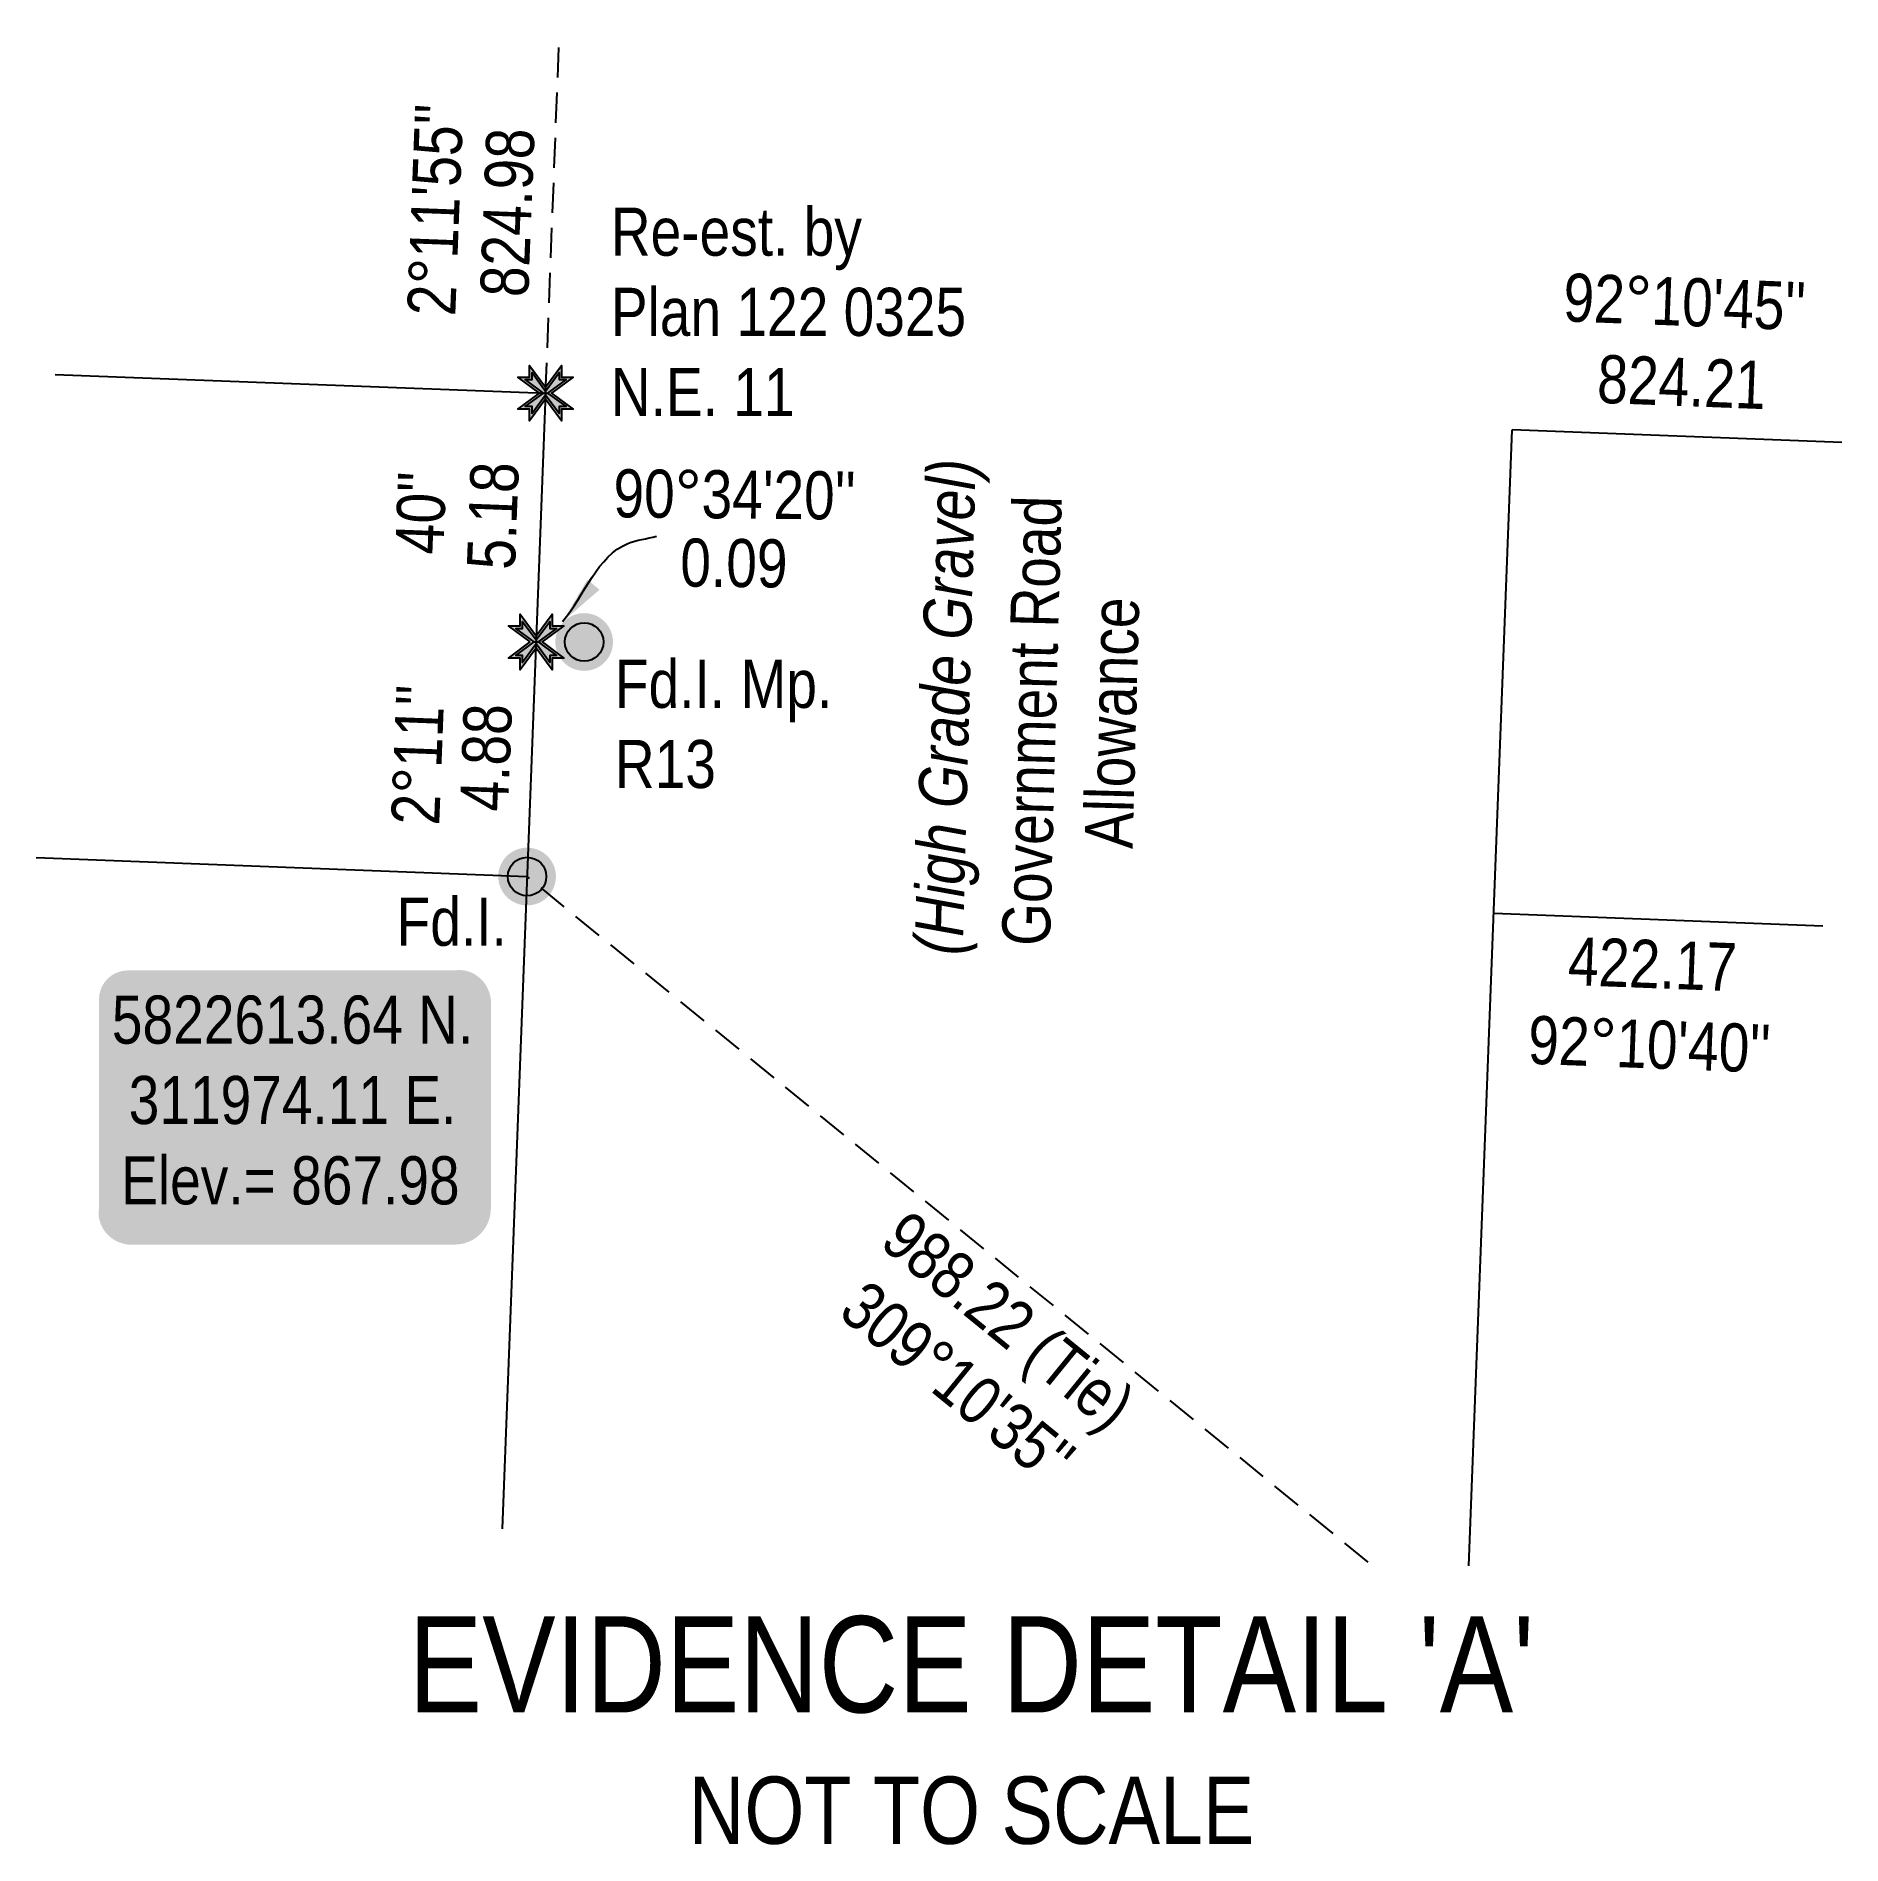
# Model space of a CAD drawing. Extents: x 311053 to 317465, y 5818876 to 5828373.
# Drawn here: x 311349.5 to 311725, y 5822379.2 to 5822755.3 of the extents above; entities that cross this region are included whole.
import ezdxf
from ezdxf.enums import TextEntityAlignment as Align

# ---------------------------------------------------------------- set-up
doc = ezdxf.new("R2010")
doc.units = 0
doc.header["$LTSCALE"] = 5
doc.linetypes.add('foc-TIELINE', pattern=[1.875, 1.25, -0.625])
doc.linetypes.add('foc-TRAV', pattern=[1.875, 1.25, -0.625])
doc.layers.get('Defpoints').update_dxf_attribs({"color": 9})
for name, color, linetype in [('DETAIL-T', 7, 'Continuous'), ('L-BD', 7, 'Continuous'), ('L-MON', 1, 'Continuous'), ('L-ROAD-T', 7, 'Continuous'), ('L-SEC', 7, 'Continuous'), ('L-TIE', 7, 'foc-TIELINE'), ('L-TITLEDB', 4, 'Continuous'), ('P-TRAV', 4, 'foc-TRAV')]:
    doc.layers.add(name, color=color, linetype=linetype)
doc.layers.add('T-TEXT', color=48, linetype='Continuous', lineweight=18)
doc.styles.add('80', font='ARIALN.TTF', dxfattribs={"height": 10})
doc.styles.add('80CG', font='ARIALN.TTF', dxfattribs={"height": 10})
doc.styles.add('80L', font='ARIALN.TTF', dxfattribs={"height": 10})
doc.styles.add('80LS', font='ARIALNI.TTF', dxfattribs={"height": 10})
doc.dimstyles.new('Compass 5 000', dxfattribs={"dimscale": 5, "dimtxt": 9, "dimasz": 2, "dimexe": 0.2, "dimexo": 0.0625, "dimgap": 0.5, "dimtad": 0, "dimtih": 1, "dimtoh": 1, "dimzin": 0, "dimdsep": 46, "dimtxsty": '80CG', "dimcen": 0.1, "dimse1": 1, "dimse2": 1, "dimclrd": 256, "dimclrt": 256, "dimaunit": 1, "dimadec": 4, "dimazin": 0, "dimtfac": 0.06, "dimtofl": 0, "dimtmove": 0, "dimatfit": 1, "dimfxl": 0.2, "dimtolj": 1, "dimtzin": 0, "dimlwd": -1, "dimarcsym": 0})

msp = doc.modelspace()

# ---------------------------------------------------------------- texts
at = {"layer": 'DETAIL-T', "color": 3, "insert": (311544.036, 5822403.005), "char_height": 19.99798, "width": 269.86667, "attachment_point": 5, "style": '80CG'}
msp.add_mtext("EVIDENCE DETAIL 'A' {\\H0.7x;NOT TO SCALE}", dxfattribs=at)
at = {"layer": 'L-BD', "style": '80L'}
for s, rotation, p in [("2°11'55''", 87.8019, (311432.522, 5822719.168)), ('824.98', 87.8019, (311447.509, 5822718.593)), ("40''", 87.806, (311429.503, 5822656.14)), ('5.18', 87.806, (311444.491, 5822655.566)), ("90°34'20''", 359.427, (311494.78, 5822659.98)), ('0.09', 359.427, (311494.637, 5822645.732)), ("2°11''", 87.806, (311428.827, 5822605.834)), ('4.88', 87.806, (311443.065, 5822605.289))]:
    msp.add_text(s, height=9.999, rotation=rotation, dxfattribs=at).set_placement(p, align=Align.MIDDLE)
at = {"layer": 'L-BD', "insert": (311692.513, 5822705.022), "char_height": 9.99899, "width": 50.74912, "attachment_point": 2, "rotation": 357.8212, "style": '80L', "bg_fill": 3, "box_fill_scale": 1.1, "bg_fill_color": 256, "bg_fill_transparency": 0}
msp.add_mtext("92°10'45'' 824.21", dxfattribs=at)
at = {"layer": 'L-BD', "char_height": 9.99899, "attachment_point": 2, "style": '80L'}
for s, insert, width, rotation in [("422.17\\P92°10'40'' ", (311685.817, 5822567.332), 95.1541, 357.8224), ("988.22 (Tie)\\P309°10'35'' ", (311554.887, 5822492.123), 61.16477, 320.8231)]:
    msp.add_mtext(s, dxfattribs=dict(at, insert=insert, width=width, rotation=rotation))
at = {"layer": 'L-MON', "attachment_point": 1, "style": '80L'}
for s, width, insert, char_height in [('Re-est. by\\PPlan 122 0325\\PN.E. 11', 73.51733, (311469.041, 5822719.606), 9.99897), ('Fd.I. Mp.\\PR13', 45.38471, (311469.88, 5822625.609), 9.999), ('\\pi1.0639;Fd.I.', 22.04407, (311423.426, 5822576.149), 9.99899)]:
    msp.add_mtext_dynamic_manual_height_columns(s, width=width, gutter_width=50, heights=[0], dxfattribs=dict(at, insert=insert, char_height=char_height))
at = {"layer": 'L-ROAD-T', "linetype": 'Continuous', "insert": (311551.566, 5822613.058), "char_height": 9.99899, "width": 100.53622, "attachment_point": 2, "rotation": 88.48324, "style": '80L'}
msp.add_mtext('Government Road Allowance', dxfattribs=at)
at = {"layer": 'T-TEXT', "linetype": 'Continuous', "insert": (311533.552, 5822615.943), "char_height": 9.99899, "width": 102.56578, "attachment_point": 2, "rotation": 88.48324, "style": '80LS'}
msp.add_mtext('(High Grade Gravel)', dxfattribs=at)

# ---------------------------------------------------------------- blocks, each defined once
blk = doc.blocks.new('*U519')
h = blk.add_hatch(color=254)
edge = h.paths.add_edge_path()
edge.add_line((-34, -28.5), (34, -28.5))
edge.add_arc((34, -22.5), 6, 270, 360)
edge.add_line((40, -22.5), (40, 21))
edge.add_arc((34, 21), 6, 0, 90)
edge.add_line((34, 27), (-34, 27))
edge.add_arc((-34, 21), 6, 90, 180)
edge.add_line((-40, 21), (-40, -22.5))
edge.add_arc((-34, -22.5), 6, 180, 270)
at = {"color": 1, "flags": 128}
blk.add_lwpolyline([(-34, -28.5, 3, 3, 0), (34, -28.5, 3, 3, 0.414214), (40, -22.5, 3, 3, 0), (40, 21, 3, 0, 0.414214), (34, 27, 0, 0, 0), (-34, 27, 0, 0, 0.414214), (-40, 21, 0, 0, 0), (-40, -22.5, 0, 3, 0.414214)], format="xyseb", close=True, dxfattribs=at)
blk.add_lwpolyline([(8.99, -11.5, 0, 10, 0), (0, 0, 5, 5, 0)], format="xyseb", dxfattribs=at)
at = {"color": 1, "style": '80'}
blk.add_attdef('ENTER_TEXT_001', (-35.99, -5), '', height=10, dxfattribs=at)
blk = doc.blocks.new('fdia')
at = {"color": 255, "const_width": 1}
blk.add_lwpolyline([(-0.5, 0, 1), (0.5, 0, 1)], format="xyb", close=True, dxfattribs=at)
blk = doc.blocks.new('Fdiaa')
blk.add_blockref('fdia', (0, 0))
blk = doc.blocks.new('fdib')
at = {"color": 1, "const_width": 1.6}
blk.add_lwpolyline([(-0.4, 0, 1), (0.4, 0, 1)], format="xyb", close=True, dxfattribs=at)
at = {"color": 1}
blk.add_circle((0, 0), 0.8, dxfattribs=at)
blk = doc.blocks.new('Fdibb')
blk.add_blockref('fdib', (0, 0))
blk = doc.blocks.new('fdicc')
for name in ['Fdibb', 'Fdiaa']:
    blk.add_blockref(name, (0, 0))
blk = doc.blocks.new('FDI')
blk.add_blockref('fdicc', (0, 0))
blk = doc.blocks.new('TEMP')
h = blk.add_hatch(color=255)
h.dxf.hatch_style = 1
h.paths.add_polyline_path([(0, 0.251), (-0.666, 1.152), (-0.666, 0.666), (-1.152, 0.666), (-0.251, 0), (-1.152, -0.666), (-0.666, -0.666), (-0.666, -1.152), (0, -0.251), (0.666, -1.152), (0.666, -0.666), (1.152, -0.666), (0.251, 0), (1.152, 0.666), (0.666, 0.666), (0.666, 1.152)])
h.paths.add_polyline_path([(0.566, 0.849), (0.566, 0.566), (0.849, 0.566), (0.083, 0), (0.849, -0.566), (0.566, -0.566), (0.566, -0.849), (0, -0.083), (-0.566, -0.849), (-0.566, -0.566), (-0.849, -0.566), (-0.083, 0), (-0.849, 0.566), (-0.566, 0.566), (-0.566, 0.849), (0, 0.083)], flags=16)
h = blk.add_hatch(color=1)
h.dxf.hatch_style = 1
h.paths.add_polyline_path([(0, 0.083), (-0.566, 0.849), (-0.566, 0.566), (-0.849, 0.566), (-0.083, 0), (-0.849, -0.566), (-0.566, -0.566), (-0.566, -0.849), (0, -0.083), (0.566, -0.849), (0.566, -0.566), (0.849, -0.566), (0.083, 0), (0.849, 0.566), (0.566, 0.566), (0.566, 0.849)])
at = {"color": 1}
for p, q in [((-0.083, 0), (0.083, 0)), ((0, 0.083), (0, -0.083))]:
    blk.add_line(p, q, dxfattribs=at)
at = {"color": 255, "flags": 128}
blk.add_lwpolyline([(-0.251, 0), (-1.152, 0.666), (-0.666, 0.666), (-0.666, 1.152), (0, 0.251), (0.666, 1.152), (0.666, 0.666), (1.152, 0.666), (0.251, 0), (1.152, -0.666), (0.666, -0.666), (0.666, -1.152), (0, -0.251), (-0.666, -1.152), (-0.666, -0.666), (-1.152, -0.666)], close=True, dxfattribs=at)
at = {"color": 1, "flags": 128}
blk.add_lwpolyline([(-0.083, 0), (-0.849, 0.566), (-0.566, 0.566), (-0.566, 0.849), (0, 0.083), (0.566, 0.849), (0.566, 0.566), (0.849, 0.566), (0.083, 0), (0.849, -0.566), (0.566, -0.566), (0.566, -0.849), (0, -0.083), (-0.566, -0.849), (-0.566, -0.566), (-0.849, -0.566)], close=True, dxfattribs=at)

# ---------------------------------------------------------------- linework, layer by layer
at = {"layer": 'Defpoints'}
msp.add_line((311454.413, 5822629.295), (311453.491, 5822629.304), dxfattribs=at)
at = {"layer": 'L-SEC'}
for p in [(311647.427, 5822437.226), (311725.007, 5822670.807)]:
    msp.add_line(p, (311656.476, 5822673.414), dxfattribs=at)
at = {"layer": 'L-SEC', "flags": 128}
msp.add_lwpolyline([(311353.495, 5822684.941), (311455.474, 5822681.061), (311446.427, 5822444.926)], dxfattribs=at)
at = {"layer": 'L-TIE'}
msp.add_line((311626.511, 5822438.027), (311451.623, 5822580.545), dxfattribs=at)
at = {"layer": 'L-TITLEDB'}
for p, q in [((311349.539, 5822584.478), (311451.623, 5822580.545)), ((311652.625, 5822572.902), (311721.049, 5822570.3))]:
    msp.add_line(p, q, dxfattribs=at)
at = {"layer": 'P-TRAV', "flags": 128}
msp.add_lwpolyline([(311455.474, 5822681.061), (311458.321, 5822755.252)], dxfattribs=at)

# ---------------------------------------------------------------- block references
at = {"layer": 'DETAIL-T', "color": 5, "linetype": 'ByBlock'}
ref = msp.add_blockref('*U519', (311402.595, 5822534.027), dxfattribs=dict(at, xscale=0.9998991, yscale=0.9998991, zscale=0.9998991))
ref.add_attrib('ENTER_TEXT_001', '5822613.64 N.', (311365.279, 5822545.798), dxfattribs={"layer": '0', "color": 1, "height": 9.99899, "style": '80'})
ref.add_attrib('ENTER_TEXT_002', '311974.11 E.', (311368.778, 5822529.093), dxfattribs={"layer": '0', "color": 1, "height": 9.99899, "style": '80'})
ref.add_attrib('ENTER_TEXT_003', 'Elev.= 867.98', (311367.21, 5822512.387), dxfattribs={"layer": '0', "color": 1, "height": 9.99899, "style": '80'})
at = {"layer": 'L-MON', "xscale": 4.999495499999984, "yscale": 4.999495499999984, "zscale": 4.999495499999984}
for name, p in [('TEMP', (311455.474, 5822681.061)), ('FDI', (311451.623, 5822580.545))]:
    msp.add_blockref(name, p, dxfattribs=at)
at = {"layer": 'L-MON', "color": 3}
for name, p, xscale, yscale, zscale in [('TEMP', (311453.493, 5822629.305), 4.9994955, 4.9994955, 4.9994955), ('FDI', (311463.49, 5822629.304), 4.999495499999984, 4.999495499999984, 4.999495499999984)]:
    msp.add_blockref(name, p, dxfattribs=dict(at, xscale=xscale, yscale=yscale, zscale=zscale))

msp.set_redraw_order([(e.dxf.handle, doc.entitydb.next_handle()) for e in msp.query("TEXT MTEXT ATTDEF DIMENSION ARC_DIMENSION")])  # texts and dimensions are drawn at this point

# ---------------------------------------------------------------- leaders
at = {"layer": 'L-BD', "path_type": 1}
msp.add_leader([(311459.008, 5822633.54), (311472.595, 5822649.797), (311478.51, 5822651.275)], dimstyle='Compass 5 000', override={"dimgap": 0.5, "dimtad": 0}, dxfattribs=at)

doc.saveas('drawing.dxf')
